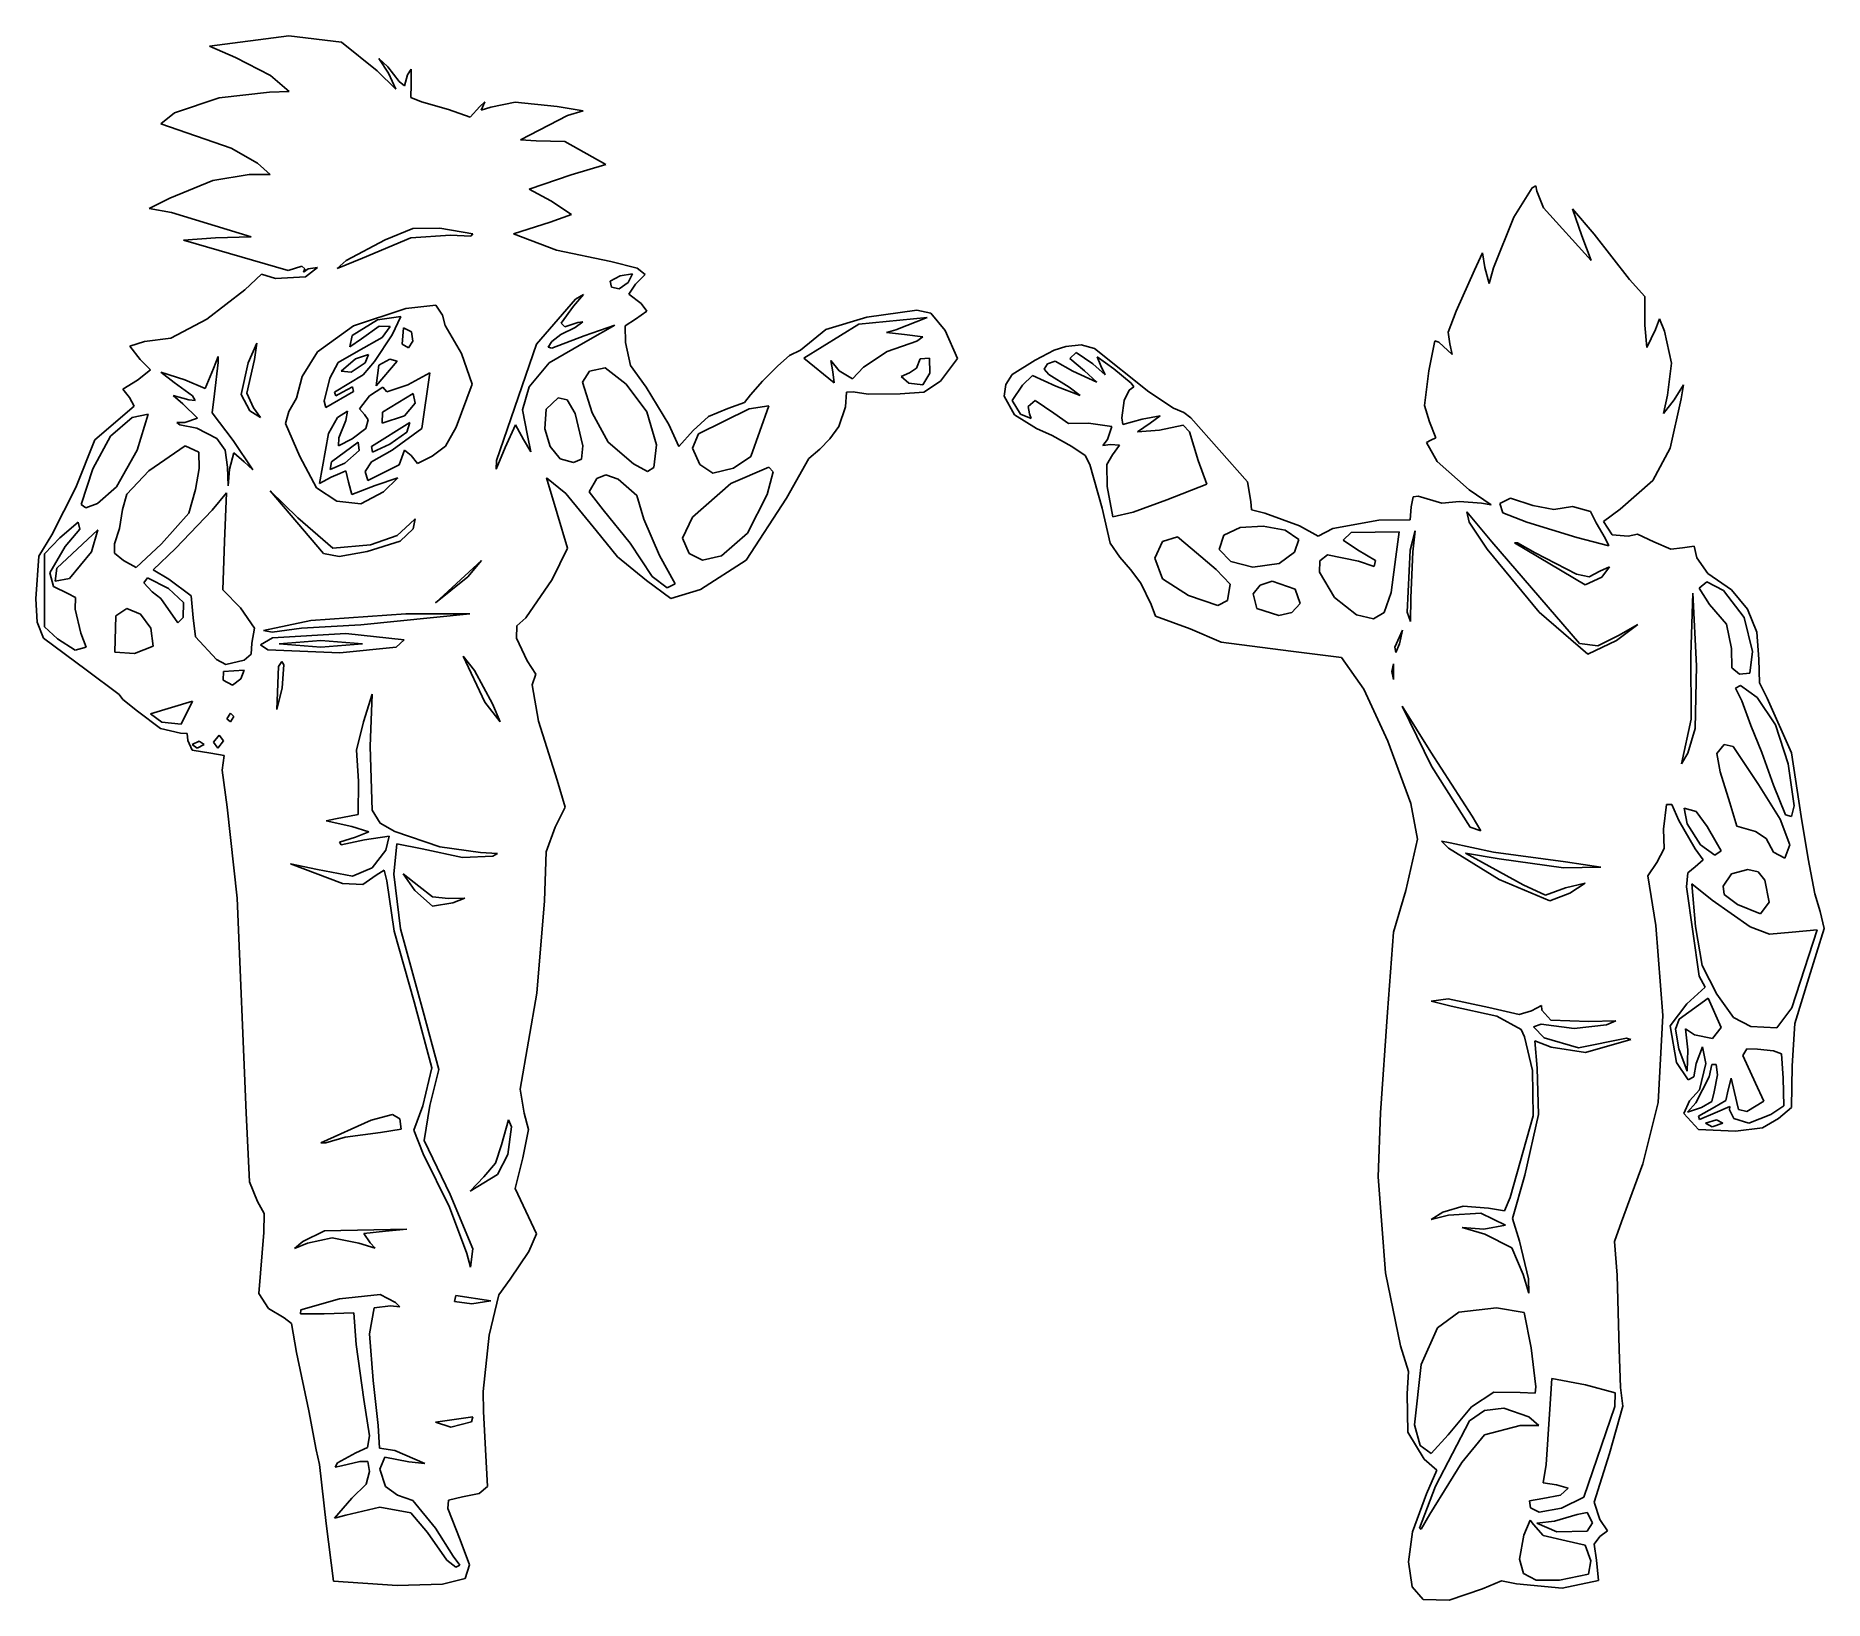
# Model space of a CAD drawing. Extents: x 9.4 to 47.8, y -22.7 to 11.
import ezdxf

# ---------------------------------------------------------------- set-up
doc = ezdxf.new("R2010")
doc.units = 0

msp = doc.modelspace()

# ---------------------------------------------------------------- linework, layer by layer
at = {"layer": 'Layer 1'}
for p, q in [((13.115116, 10.74917), (14.818386, 10.969456)), ((14.818386, 10.969456), (15.948351, 10.829611)), ((15.948351, 10.829611), (16.713726, 10.212244)), ((13.669732, 10.500563), (13.115116, 10.74917)), ((14.423571, 10.116801), (13.669732, 10.500563)), ((16.960365, 10.165223), (16.752325, 10.484094)), ((16.752325, 10.484094), (16.948154, 10.304273)), ((14.827892, 9.769951), (14.423571, 10.116801)), ((16.713726, 10.212244), (17.115606, 9.824)), ((16.948154, 10.304273), (17.187978, 9.985836)), ((17.115606, 9.824), (16.960365, 10.165223)), ((17.302084, 9.896181), (17.370563, 10.130079)), ((17.370563, 10.130079), (17.444512, 10.253336)), ((17.444512, 10.253336), (17.445472, 9.924867)), ((12.358315, 9.316563), (13.319536, 9.634179)), ((13.319536, 9.634179), (14.402386, 9.758716)), ((14.402386, 9.758716), (14.827892, 9.769951)), ((17.187978, 9.985836), (17.302084, 9.896181)), ((17.445472, 9.924867), (17.439901, 9.639211)), ((17.439901, 9.639211), (17.669254, 9.552604)), ((12.068906, 9.078605), (12.358315, 9.316563)), ((17.669254, 9.552604), (18.24927, 9.387845)), ((18.24927, 9.387845), (18.717279, 9.223474)), ((18.717279, 9.223474), (18.921311, 9.4472)), ((18.921311, 9.4472), (19.032004, 9.548932)), ((19.032004, 9.548932), (18.950666, 9.373352)), ((18.950666, 9.373352), (19.158971, 9.43678)), ((19.158971, 9.43678), (19.682667, 9.540715)), ((19.682667, 9.540715), (20.581431, 9.447603)), ((20.805444, 9.257757), (19.799934, 8.73345)), ((20.581431, 9.447603), (21.141465, 9.353874)), ((21.141465, 9.353874), (20.805444, 9.257757)), ((13.576177, 8.555928), (12.068906, 9.078605)), ((14.142606, 8.234946), (13.576177, 8.555928)), ((19.799934, 8.73345), (20.131725, 8.712286)), ((20.131725, 8.712286), (20.750225, 8.700266)), ((20.750225, 8.700266), (21.626829, 8.203403)), ((14.42105, 7.988819), (14.142606, 8.234946)), ((21.626829, 8.203403), (20.882197, 7.983099)), ((12.259035, 7.480389), (13.18322, 7.861682)), ((13.18322, 7.861682), (13.966045, 7.985712)), ((13.966045, 7.985712), (14.42105, 7.988819)), ((20.882197, 7.983099), (19.986224, 7.669315)), ((41.141541, 7.067743), (41.532923, 7.69916)), ((41.532923, 7.69916), (41.614581, 7.743417)), ((41.614581, 7.743417), (41.638949, 7.627797)), ((11.816839, 7.256789), (12.259035, 7.480389)), ((19.986224, 7.669315), (20.447982, 7.422574)), ((20.447982, 7.422574), (20.896009, 7.127254)), ((41.638949, 7.627797), (41.777551, 7.2703)), ((12.29756, 7.172235), (11.816839, 7.256789)), ((14.01043, 6.648406), (12.29756, 7.172235)), ((20.432089, 6.960156), (19.646487, 6.715711)), ((20.896009, 7.127254), (20.432089, 6.960156)), ((40.704517, 5.980253), (41.141541, 7.067743)), ((41.777551, 7.2703), (42.806901, 6.13897)), ((42.606162, 6.670918), (42.401932, 7.248067)), ((42.401932, 7.248067), (42.864892, 6.708474)), ((12.554268, 6.575868), (13.24505, 6.62615)), ((14.805038, 5.92514), (12.554268, 6.575868)), ((13.24505, 6.62615), (14.01043, 6.648406)), ((16.885132, 6.58098), (16.053071, 6.140551)), ((16.4017, 6.19141), (17.442973, 6.630418)), ((17.480342, 6.829011), (16.885132, 6.58098)), ((17.442973, 6.630418), (18.29449, 6.683091)), ((18.064052, 6.833425), (17.480342, 6.829011)), ((18.773429, 6.713712), (18.064052, 6.833425)), ((18.29449, 6.683091), (18.7326, 6.664317)), ((18.7326, 6.664317), (18.773429, 6.713712)), ((19.646487, 6.715711), (20.573214, 6.363449)), ((42.806901, 6.13897), (42.606162, 6.670918)), ((42.864892, 6.708474), (43.628497, 5.729926)), ((15.860532, 5.966705), (16.401692, 6.19141)), ((16.401692, 6.19141), (16.4017, 6.19141)), ((20.573214, 6.363449), (21.734887, 6.115827)), ((40.299361, 5.929033), (40.468037, 6.302389)), ((40.468037, 6.302389), (40.516822, 5.986423)), ((13.876534, 5.507077), (14.228076, 5.84265)), ((14.228076, 5.84265), (14.534571, 5.750822)), ((14.534571, 5.750822), (15.175888, 5.786864)), ((15.0984, 6.016186), (14.805038, 5.92514)), ((15.165675, 5.960501), (15.0984, 6.016186)), ((15.136, 5.891842), (15.165675, 5.960501)), ((15.231261, 5.95957), (15.136, 5.891842)), ((15.175888, 5.786864), (15.435739, 5.989706)), ((15.435739, 5.989706), (15.231261, 5.95957)), ((16.053071, 6.140551), (15.860532, 5.966705)), ((21.937616, 5.810116), (21.720625, 5.69481)), ((21.734887, 6.115827), (22.304466, 5.976964)), ((22.201182, 5.850752), (21.937616, 5.810116)), ((22.1126, 5.6682), (22.201182, 5.850752)), ((22.475955, 5.838101), (22.268687, 5.630834)), ((22.304466, 5.976964), (22.475955, 5.838101)), ((39.90243, 5.05063), (40.299361, 5.929033)), ((40.516822, 5.986423), (40.61492, 5.642581)), ((40.61492, 5.642581), (40.704517, 5.980253)), ((13.054258, 4.876065), (13.876534, 5.507077)), ((20.936078, 5.16024), (21.147986, 5.411223)), ((21.147986, 5.411223), (20.982141, 5.31093)), ((21.720625, 5.69481), (21.751275, 5.56818)), ((21.751275, 5.56818), (21.913749, 5.527414)), ((21.913749, 5.527414), (22.1126, 5.668199)), ((22.1126, 5.668199), (22.1126, 5.6682)), ((22.268687, 5.630834), (22.123064, 5.414174)), ((22.123064, 5.414174), (22.392204, 5.214644)), ((43.628497, 5.729926), (43.953484, 5.364007)), ((17.330596, 5.110503), (16.204816, 4.732709)), ((17.979805, 5.182198), (17.330596, 5.110503)), ((18.117234, 4.965108), (17.979805, 5.182198)), ((20.982141, 5.31093), (20.143345, 4.340247)), ((20.67183, 4.795525), (20.936078, 5.16024)), ((22.509697, 5.049933), (22.264995, 4.880389)), ((22.392204, 5.214644), (22.509697, 5.049933)), ((27.236205, 4.919508), (28.313865, 5.070203)), ((28.313865, 5.070203), (28.616982, 5.006178)), ((28.616982, 5.006178), (28.922305, 4.636826)), ((39.729716, 4.59981), (39.90243, 5.05063)), ((43.953484, 5.364007), (43.958536, 4.750462)), ((12.284494, 4.470627), (13.054258, 4.876065)), ((16.204816, 4.732709), (15.433016, 4.179289)), ((16.17777, 4.527253), (16.723682, 4.867438)), ((16.762563, 4.725879), (16.382675, 4.456613)), ((16.723682, 4.867438), (17.226687, 4.936329)), ((16.99479, 4.723778), (16.762563, 4.725879)), ((16.827693, 4.485842), (16.99479, 4.723778)), ((17.226687, 4.936329), (17.038125, 4.53999)), ((17.256368, 4.345166), (17.282657, 4.695872)), ((17.282657, 4.695872), (17.457627, 4.604775)), ((18.177421, 4.743296), (18.117234, 4.965108)), ((18.528278, 4.141068), (18.177421, 4.743296)), ((20.665829, 4.547669), (20.971609, 4.702792)), ((20.7494, 4.716113), (20.67183, 4.795525)), ((21.029417, 4.804553), (20.7494, 4.716113)), ((20.971609, 4.702792), (21.135377, 4.818885)), ((21.135377, 4.818885), (21.029417, 4.804553)), ((21.825006, 4.747696), (21.162532, 4.517265)), ((21.24079, 4.417208), (21.825006, 4.747696)), ((22.264995, 4.880389), (22.045099, 4.736829)), ((22.045099, 4.736829), (22.05128, 4.380167)), ((25.810755, 4.214534), (26.358268, 4.657316)), ((27.069795, 4.76954), (25.887595, 4.037465)), ((26.358268, 4.657316), (27.236205, 4.919508)), ((28.537025, 4.915914), (27.069795, 4.76954)), ((27.664986, 4.591623), (27.86182, 4.64883)), ((27.86182, 4.64883), (28.537025, 4.915914)), ((28.922305, 4.636826), (29.186078, 4.034539)), ((43.958536, 4.750462), (43.997214, 4.269314)), ((43.997214, 4.269314), (44.185499, 4.659618)), ((44.185499, 4.659618), (44.270538, 4.883632)), ((44.270538, 4.883632), (44.380509, 4.623954)), ((44.380509, 4.623954), (44.531329, 3.931891)), ((11.39924, 4.296862), (11.714704, 4.398373)), ((11.620872, 4.013208), (11.39924, 4.296862)), ((11.714704, 4.398373), (12.284494, 4.470627)), ((14.130037, 4.36127), (13.943915, 3.939978)), ((14.079888, 4.013839), (14.130037, 4.36127)), ((16.131143, 4.281409), (16.17777, 4.527253)), ((16.382675, 4.456613), (16.131143, 4.281409)), ((16.316396, 4.197318), (16.827693, 4.485842)), ((17.038125, 4.53999), (16.658459, 3.965722)), ((17.25637, 4.345166), (17.256368, 4.345166)), ((17.391825, 4.259835), (17.25637, 4.345166)), ((17.485487, 4.407653), (17.391825, 4.259835)), ((17.457627, 4.604775), (17.485487, 4.407653)), ((20.143345, 4.340247), (19.281335, 1.840837)), ((20.391295, 4.279789), (20.469382, 4.398328)), ((20.4691, 4.258094), (20.391295, 4.279789)), ((20.411384, 3.937283), (21.24079, 4.417208)), ((21.162532, 4.517265), (20.4691, 4.258094)), ((20.469382, 4.398328), (20.665829, 4.547669)), ((22.05128, 4.380167), (22.157554, 3.885335)), ((28.048498, 4.547385), (27.664986, 4.591623)), ((27.675142, 4.183067), (28.309847, 4.407521)), ((28.440513, 4.49806), (28.048498, 4.547385)), ((28.309847, 4.407521), (28.440513, 4.49806)), ((31.260813, 4.210716), (31.513608, 4.288479)), ((31.513608, 4.288479), (31.846828, 4.328919)), ((31.846828, 4.328919), (32.13264, 4.24894)), ((32.13264, 4.24894), (33.29554, 3.31555)), ((39.317244, 3.76932), (39.441334, 4.415577)), ((39.441334, 4.415577), (39.53158, 4.386858)), ((39.53158, 4.386858), (39.816988, 4.119797)), ((39.763162, 4.350271), (39.729716, 4.59981)), ((39.816988, 4.119797), (39.763162, 4.350271)), ((11.844886, 3.793049), (11.620872, 4.013208)), ((13.303648, 4.079695), (13.199045, 3.816757)), ((13.218148, 3.277315), (13.302119, 3.950299)), ((13.302119, 3.950299), (13.303648, 4.079695)), ((13.943915, 3.939978), (13.793369, 3.26199)), ((13.91542, 3.289695), (14.079888, 4.013839)), ((15.433016, 4.179289), (15.106525, 3.647437)), ((15.700358, 3.609554), (15.878508, 3.948116)), ((15.878508, 3.948116), (16.316396, 4.197318)), ((16.250451, 4.024974), (15.944339, 3.76206)), ((16.157112, 3.741908), (16.455797, 3.941256)), ((16.530519, 4.118217), (16.250451, 4.024974)), ((16.658459, 3.965722), (16.416104, 3.680254)), ((16.455797, 3.941256), (16.530519, 4.118217)), ((16.455797, 3.941256), (16.455797, 3.941256)), ((17.146506, 3.978828), (16.692766, 3.443673)), ((16.692766, 3.443673), (16.751458, 3.892917)), ((16.751458, 3.892917), (16.991251, 4.020093)), ((16.991251, 4.020093), (17.146506, 3.978828)), ((18.760083, 3.481352), (18.528278, 4.141068)), ((19.98074, 3.421182), (20.411384, 3.937283)), ((22.157554, 3.885335), (22.494047, 3.419904)), ((24.994515, 3.543541), (25.323704, 3.876955)), ((25.323704, 3.876955), (25.577175, 4.099704)), ((25.577175, 4.099704), (25.810755, 4.214534)), ((25.887595, 4.037465), (26.534539, 3.508299)), ((26.508263, 3.744958), (26.465185, 3.987641)), ((26.465185, 3.987641), (26.647532, 3.769723)), ((26.929872, 3.59909), (27.164742, 3.849275)), ((27.164742, 3.849275), (27.675142, 4.183067)), ((28.384283, 4.024773), (28.304104, 3.826326)), ((28.584864, 4.042096), (28.384283, 4.024773)), ((28.589913, 3.717893), (28.584864, 4.042096)), ((29.186078, 4.034539), (28.824301, 3.544836)), ((30.360316, 3.687953), (30.853725, 3.99531)), ((30.853725, 3.99531), (31.260813, 4.210716)), ((31.121783, 3.919248), (31.046792, 3.802701)), ((31.287913, 3.974134), (31.121783, 3.919248)), ((31.663788, 3.7643), (31.287913, 3.974134)), ((31.740476, 4.16258), (31.601121, 4.030894)), ((31.601121, 4.030894), (31.912606, 3.770619)), ((32.097577, 3.916056), (31.740476, 4.16258)), ((32.362708, 3.68453), (32.097577, 3.916056)), ((32.543124, 3.812873), (32.189628, 4.069233)), ((32.189628, 4.069233), (32.267447, 3.875507)), ((32.267447, 3.875507), (32.362708, 3.68453)), ((44.531329, 3.931891), (44.445056, 3.247824)), ((11.248632, 3.372237), (11.564869, 3.570111)), ((11.564869, 3.570111), (11.844886, 3.793049)), ((12.585154, 3.575406), (12.06886, 3.740035)), ((12.06886, 3.740035), (12.357841, 3.516696)), ((12.357841, 3.516696), (12.749865, 3.229561)), ((13.024094, 3.387215), (12.585154, 3.575406)), ((13.199045, 3.816757), (13.024094, 3.387215)), ((15.106525, 3.647437), (14.981045, 3.177749)), ((15.57841, 3.115618), (15.700358, 3.609554)), ((16.416104, 3.680254), (15.802426, 3.31257)), ((15.944339, 3.76206), (16.157112, 3.741908)), ((16.922495, 3.319655), (17.377696, 3.468996)), ((17.377696, 3.468996), (17.847281, 3.726292)), ((17.847281, 3.726292), (17.673425, 2.526362)), ((18.413192, 2.555298), (18.760083, 3.481352)), ((21.280521, 3.76378), (21.130182, 3.525699)), ((21.130182, 3.525699), (21.33608, 2.863359)), ((21.614679, 3.830184), (21.280521, 3.76378)), ((22.067832, 3.484442), (21.614679, 3.830184)), ((22.513736, 2.884193), (22.067832, 3.484442)), ((24.736203, 3.256329), (24.994515, 3.543541)), ((26.508264, 3.744959), (26.508263, 3.744958)), ((26.534539, 3.508299), (26.508264, 3.744959)), ((26.647532, 3.769723), (26.929872, 3.59909)), ((28.158159, 3.726284), (27.979739, 3.649152)), ((27.979739, 3.649152), (28.141835, 3.503704)), ((28.141835, 3.503704), (28.439982, 3.46847)), ((28.304104, 3.826326), (28.158159, 3.726284)), ((28.439982, 3.46847), (28.589913, 3.717894)), ((28.824301, 3.544836), (28.463935, 3.308088)), ((28.589913, 3.717894), (28.589913, 3.717893)), ((30.190467, 3.225233), (30.225843, 3.477099)), ((30.225843, 3.477099), (30.360316, 3.687953)), ((30.582482, 3.460148), (30.363328, 3.127832)), ((30.801633, 3.67011), (30.582482, 3.460148)), ((31.303009, 3.435488), (30.801633, 3.67011)), ((31.046792, 3.802701), (31.150773, 3.687877)), ((31.150773, 3.687877), (31.583972, 3.420587)), ((32.178143, 3.523514), (31.663788, 3.7643)), ((31.912606, 3.770619), (32.178143, 3.523514)), ((32.916888, 3.502149), (32.543124, 3.812873)), ((32.976823, 3.427479), (32.916888, 3.502149)), ((39.221634, 3.024857), (39.317244, 3.76932)), ((44.586864, 3.142383), (44.786821, 3.464881)), ((44.786821, 3.464881), (44.738375, 3.166197)), ((11.397974, 3.193009), (11.248632, 3.372237)), ((11.495039, 3.006827), (11.397974, 3.193009)), ((12.66623, 3.144612), (12.330209, 3.238081)), ((12.330209, 3.238081), (12.54067, 3.057685)), ((12.805381, 3.131825), (12.66623, 3.144612)), ((12.749865, 3.229561), (12.805381, 3.131825)), ((13.171402, 2.865683), (13.218148, 3.277315)), ((13.793369, 3.26199), (13.983055, 2.910318)), ((14.061513, 2.976719), (13.91542, 3.289695)), ((14.981045, 3.177749), (14.821563, 2.891889)), ((15.578413, 3.115708), (15.57841, 3.115618)), ((15.613215, 2.979666), (15.578413, 3.115708)), ((16.207492, 3.327951), (15.613215, 2.979666)), ((15.802426, 3.31257), (15.828996, 3.232546)), ((15.828996, 3.232546), (15.968384, 3.311441)), ((15.968384, 3.311441), (16.183281, 3.422679)), ((16.183281, 3.422679), (16.207492, 3.327951)), ((16.334676, 2.953738), (16.554868, 3.234292)), ((16.554868, 3.234292), (16.835901, 3.418009)), ((16.692766, 3.443673), (16.692766, 3.443673)), ((17.49084, 3.277977), (16.830297, 2.876835)), ((16.835901, 3.418009), (16.922495, 3.319655)), ((17.305263, 2.799484), (17.531674, 3.076585)), ((17.531674, 3.076585), (17.49084, 3.277977)), ((19.841801, 2.931873), (19.98074, 3.421182)), ((20.606908, 3.190062), (20.3455, 2.943727)), ((20.802205, 3.148521), (20.606908, 3.190062)), ((20.97026, 2.85404), (20.802205, 3.148521)), ((22.494047, 3.419904), (22.986257, 2.618566)), ((24.250128, 2.956956), (24.611567, 3.090637)), ((24.611567, 3.090637), (24.736203, 3.256329)), ((26.803485, 3.308041), (26.779138, 2.993368)), ((26.947148, 3.317111), (26.803485, 3.308041)), ((27.264501, 3.27061), (26.947148, 3.317111)), ((27.953676, 3.272867), (27.264501, 3.27061)), ((28.463935, 3.308088), (27.953676, 3.272867)), ((30.411736, 2.82263), (30.190467, 3.225233)), ((30.363328, 3.127832), (30.542059, 2.839665)), ((30.705551, 3.000156), (30.856466, 3.128789)), ((30.856466, 3.128789), (31.257836, 2.859953)), ((31.822841, 3.239215), (31.303009, 3.435488)), ((31.583972, 3.420587), (31.822841, 3.239215)), ((32.715432, 2.755309), (32.769164, 3.128663)), ((32.769164, 3.128663), (32.87618, 3.352809)), ((32.87618, 3.352809), (32.976823, 3.427479)), ((33.29554, 3.31555), (33.829075, 2.964951)), ((44.445056, 3.247824), (44.354381, 2.852414)), ((44.354381, 2.852414), (44.586864, 3.142383)), ((44.738375, 3.166197), (44.501438, 2.11)), ((10.647946, 2.286653), (11.495039, 3.006827)), ((11.453658, 2.767619), (10.988366, 2.361468)), ((11.798825, 2.837446), (11.453658, 2.767619)), ((11.562236, 2.064674), (11.798825, 2.837446)), ((12.54067, 3.057685), (12.857266, 2.750458)), ((12.857266, 2.750458), (12.584157, 2.66074)), ((13.622899, 2.270183), (13.171402, 2.865683)), ((13.983055, 2.910318), (14.206497, 2.765661)), ((14.061515, 2.976719), (14.061513, 2.976719)), ((14.206497, 2.765661), (14.061515, 2.976719)), ((14.821563, 2.891889), (14.744391, 2.640099)), ((15.67014, 2.419545), (15.86343, 2.768702)), ((15.86343, 2.768702), (16.080433, 2.904908)), ((16.045183, 2.699563), (15.895463, 2.327089)), ((16.080433, 2.904908), (16.045183, 2.699563)), ((16.445121, 2.830238), (16.334676, 2.953738)), ((16.519792, 2.712122), (16.445121, 2.830238)), ((16.474467, 2.526962), (16.519792, 2.712122)), ((16.830297, 2.876835), (16.825106, 2.644404)), ((16.825106, 2.644404), (17.305263, 2.799483)), ((17.305263, 2.799483), (17.305263, 2.799484)), ((19.947476, 2.379942), (19.841801, 2.931873)), ((20.3455, 2.943727), (20.317252, 2.522115)), ((21.136348, 2.158188), (20.97026, 2.85404)), ((21.33608, 2.863359), (21.681564, 2.236472)), ((22.719248, 2.176782), (22.513736, 2.884193)), ((23.505279, 2.489814), (23.835675, 2.790514)), ((24.708623, 2.954815), (23.618073, 2.415376)), ((23.835675, 2.790514), (24.250128, 2.956956)), ((25.13237, 3.019348), (24.708623, 2.954815)), ((24.742872, 1.929738), (25.13237, 3.019348)), ((26.779138, 2.993368), (26.634985, 2.570583)), ((30.883133, 2.5315), (30.411736, 2.82263)), ((30.542059, 2.839665), (30.766609, 2.743434)), ((30.732875, 2.843815), (30.705551, 3.000156)), ((30.766609, 2.743434), (30.732875, 2.843815)), ((31.257836, 2.859953), (31.575387, 2.633493)), ((32.743364, 2.615309), (32.715432, 2.755309)), ((33.154245, 2.726502), (32.743364, 2.615309)), ((33.543347, 2.799763), (33.154245, 2.726502)), ((33.324309, 2.643411), (33.543347, 2.799763)), ((33.829075, 2.964951), (34.047639, 2.871612)), ((34.047639, 2.871612), (34.204334, 2.755514)), ((34.204334, 2.755514), (35.417974, 1.382424)), ((39.328928, 2.6709), (39.221634, 3.024857)), ((10.988366, 2.361468), (10.61041, 1.664539)), ((12.584157, 2.66074), (12.409847, 2.661116)), ((12.409847, 2.661116), (12.479552, 2.609985)), ((12.479552, 2.609985), (12.839984, 2.536794)), ((12.839984, 2.536794), (13.269344, 2.313277)), ((13.269344, 2.313277), (13.448973, 2.06114)), ((14.744391, 2.640099), (15.05576, 1.926125)), ((15.47508, 1.344585), (15.67014, 2.419545)), ((15.895463, 2.327089), (15.886511, 2.159963)), ((15.886511, 2.159963), (16.180489, 2.309939)), ((16.180489, 2.309939), (16.474467, 2.526962)), ((17.417614, 2.658684), (16.59765, 2.13952)), ((16.990328, 2.192058), (17.357605, 2.452616)), ((17.673425, 2.526362), (17.038403, 2.065101)), ((17.357605, 2.452616), (17.417614, 2.658684)), ((18.186192, 2.152173), (18.413192, 2.555298)), ((19.466928, 2.120853), (19.687811, 2.606216)), ((19.687811, 2.606216), (19.859878, 2.294282)), ((20.018604, 2.028605), (19.947476, 2.379942)), ((20.317252, 2.522115), (20.430886, 2.143573)), ((22.986257, 2.618566), (23.202194, 2.145489)), ((23.202194, 2.145489), (23.505279, 2.489814)), ((23.618073, 2.415376), (23.495746, 2.104256)), ((26.634985, 2.570583), (26.442374, 2.304202)), ((31.222623, 2.381513), (30.883133, 2.5315)), ((31.644886, 2.14568), (31.222623, 2.381513)), ((31.575387, 2.633493), (32.004316, 2.643221)), ((32.004316, 2.643221), (32.500064, 2.573253)), ((32.500064, 2.573253), (32.407176, 2.293444)), ((33.051493, 2.455753), (33.324309, 2.643411)), ((33.530057, 2.494897), (33.051493, 2.455753)), ((34.038857, 2.600792), (33.530057, 2.494897)), ((34.171562, 2.45527), (34.038857, 2.600792)), ((34.358241, 1.845027), (34.171562, 2.45527)), ((39.466322, 2.326683), (39.328928, 2.6709)), ((39.361191, 2.28048), (39.466322, 2.326683)), ((10.238278, 1.262183), (10.647946, 2.286653)), ((11.117761, 1.273431), (11.562236, 2.064674)), ((12.590503, 2.158199), (11.809082, 1.616259)), ((12.884628, 2.020218), (12.590503, 2.158199)), ((12.890241, 1.672865), (12.884628, 2.020218)), ((13.448973, 2.06114), (13.501073, 1.697237)), ((13.5425, 1.654158), (13.635628, 2.008846)), ((14.0434, 1.643687), (13.622899, 2.270183)), ((13.635628, 2.008846), (13.856596, 1.810768)), ((13.635628, 2.008846), (13.635628, 2.008846)), ((15.05576, 1.926125), (15.416063, 1.256017)), ((16.310983, 2.232859), (15.735714, 1.809825)), ((16.019818, 1.781456), (16.329782, 2.057346)), ((16.329782, 2.057346), (16.310983, 2.232859)), ((16.59765, 2.13952), (16.615817, 2.021374)), ((17.038403, 2.065101), (16.598311, 1.811586)), ((16.615817, 2.021374), (16.990328, 2.192058)), ((16.990328, 2.192058), (16.990328, 2.192058)), ((17.187093, 1.749859), (17.306561, 2.065142)), ((17.306561, 2.065142), (17.44687, 1.949353)), ((17.44687, 1.949353), (17.586794, 1.77785)), ((17.586794, 1.77785), (17.896337, 1.935767)), ((17.896337, 1.935767), (18.186192, 2.152173)), ((19.276968, 1.658141), (19.466935, 2.120855)), ((19.466935, 2.120855), (19.466928, 2.120853)), ((19.859878, 2.294282), (20.018604, 2.028605)), ((20.430886, 2.143573), (20.649827, 1.878846)), ((21.109682, 1.86963), (21.136347, 2.158188)), ((21.136347, 2.158188), (21.136348, 2.158188)), ((21.681564, 2.236472), (22.222082, 1.770089)), ((22.65912, 1.689303), (22.719248, 2.176779)), ((22.719248, 2.176779), (22.719248, 2.176782)), ((23.495746, 2.104256), (23.648323, 1.757565)), ((24.370908, 1.674051), (24.742872, 1.929738)), ((26.228383, 2.083572), (25.990037, 1.884713)), ((26.442374, 2.304202), (26.228383, 2.083572)), ((31.931415, 1.949211), (31.644886, 2.14568)), ((32.03155, 1.755686), (31.931415, 1.949211)), ((32.407176, 2.293444), (32.311402, 2.162158)), ((32.311402, 2.162158), (32.47279, 2.185641)), ((32.519904, 1.964291), (32.394212, 1.757024)), ((32.47279, 2.185641), (32.669696, 2.170425)), ((32.669696, 2.170425), (32.519904, 1.964291)), ((39.262854, 2.229117), (39.361191, 2.28048)), ((39.492165, 1.821265), (39.262854, 2.229117)), ((44.501438, 2.11), (44.130853, 1.414747)), ((10.61041, 1.664539), (10.358415, 0.8943)), ((11.809082, 1.616259), (11.338579, 1.116109)), ((12.815559, 1.216238), (12.890241, 1.672865)), ((13.501073, 1.697237), (13.514532, 1.29947)), ((13.514532, 1.29947), (13.5425, 1.654158)), ((13.856596, 1.810768), (14.0434, 1.643687)), ((15.735714, 1.809825), (15.705653, 1.646942)), ((15.705653, 1.646942), (16.019818, 1.781456)), ((15.914432, 1.560826), (15.72957, 1.486156)), ((16.043812, 1.620161), (15.914432, 1.560826)), ((16.019818, 1.781456), (16.019818, 1.781456)), ((16.10111, 1.374147), (16.043812, 1.620161)), ((16.598311, 1.811586), (16.457231, 1.603589)), ((16.457231, 1.603589), (16.513039, 1.411478)), ((16.513039, 1.411478), (17.187093, 1.749859)), ((19.281335, 1.840837), (19.276968, 1.658141)), ((20.649827, 1.878846), (20.9375, 1.798677)), ((20.9375, 1.798677), (21.109682, 1.86963)), ((22.222082, 1.770089), (22.52438, 1.607071)), ((22.52438, 1.607071), (22.65912, 1.689303)), ((23.648323, 1.757565), (23.927002, 1.571492)), ((23.927002, 1.571492), (24.370909, 1.67405)), ((25.134761, 1.696033), (24.31564, 1.345845)), ((24.370909, 1.67405), (24.370908, 1.674051)), ((25.094124, 1.109618), (25.22714, 1.595434)), ((25.22714, 1.595434), (25.134761, 1.696033)), ((25.990037, 1.884713), (25.51344, 1.035162)), ((32.293469, 0.814064), (32.03155, 1.755686)), ((32.394212, 1.757024), (32.401949, 1.283168)), ((34.54492, 1.33287), (34.358241, 1.845027)), ((40.180939, 1.211891), (39.492165, 1.821265)), ((9.726362, 0.244043), (10.238278, 1.262183)), ((10.70982, 0.919024), (11.117761, 1.273431)), ((12.671202, 0.706466), (12.815559, 1.216238)), ((15.012602, 0.60877), (14.421099, 1.187472)), ((14.421099, 1.187472), (15.566019, -0.154138)), ((15.416063, 1.256017), (15.848672, 0.966011)), ((15.557522, 1.392816), (15.47508, 1.344585)), ((15.72957, 1.486156), (15.557522, 1.392816)), ((16.173652, 1.112798), (16.10111, 1.374147)), ((16.672336, 1.301257), (16.173652, 1.112798)), ((16.363325, 0.912842), (16.852292, 1.167944)), ((17.162356, 1.468426), (16.672336, 1.301257)), ((16.85229, 1.167958), (17.162356, 1.468426)), ((16.852292, 1.167944), (16.85229, 1.167958)), ((20.773513, 1.135823), (20.358711, 1.471845)), ((20.358711, 1.471845), (20.582955, 0.702161)), ((21.435614, 1.45275), (21.269367, 1.165243)), ((21.269367, 1.165243), (21.575343, 0.784361)), ((21.632079, 1.533534), (21.435614, 1.45275)), ((21.892457, 1.441772), (21.632079, 1.533534)), ((22.295568, 1.087729), (21.892457, 1.441772)), ((24.31564, 1.345845), (23.490971, 0.623673)), ((32.401949, 1.283168), (32.52611, 0.630678)), ((33.688447, 0.998736), (34.54492, 1.33287)), ((35.417974, 1.382424), (35.489348, 0.962695)), ((40.655625, 0.888335), (40.180939, 1.211891)), ((44.130853, 1.414747), (43.425242, 0.797652)), ((10.358415, 0.8943), (10.456765, 0.821742)), ((10.456765, 0.821742), (10.709819, 0.91903)), ((10.709819, 0.91903), (10.70982, 0.919024)), ((11.247463, 0.789967), (11.183121, 0.379848)), ((11.338579, 1.116109), (11.247463, 0.789967)), ((13.172173, 0.774331), (12.383941, -0.051736)), ((13.480847, 1.145241), (13.172173, 0.774331)), ((13.439266, 0.102291), (13.480847, 1.145241)), ((15.848672, 0.966011), (16.363325, 0.912842)), ((21.425874, 0.333867), (20.773513, 1.135823)), ((21.575343, 0.784361), (22.154045, 0.062242)), ((22.447897, 0.583659), (22.295568, 1.087729)), ((25.51344, 1.035162), (24.646808, -0.301205)), ((24.677709, 0.276857), (25.094124, 1.109618)), ((32.465532, 0.066479), (32.293469, 0.814064)), ((32.963379, 0.732457), (33.688447, 0.998736)), ((35.489348, 0.962695), (35.503913, 0.781107)), ((35.503913, 0.781107), (35.794105, 0.711289)), ((38.913167, 0.565188), (38.936704, 0.845084)), ((38.936704, 0.845084), (38.980043, 1.060826)), ((38.980043, 1.060826), (39.086047, 1.07343)), ((39.086047, 1.07343), (39.594294, 0.923189)), ((39.594294, 0.923189), (39.973263, 0.958549)), ((39.973263, 0.958549), (40.448897, 0.923494)), ((40.448897, 0.923494), (40.655625, 0.888335)), ((41.072491, 1.031079), (40.84238, 0.920978)), ((40.84238, 0.920978), (40.904514, 0.716542)), ((41.550636, 0.877065), (41.072491, 1.031079)), ((42.003568, 0.791168), (41.550636, 0.877065)), ((42.402932, 0.853382), (42.003568, 0.791168)), ((42.787169, 0.746726), (42.402932, 0.853382)), ((43.425242, 0.797652), (43.065574, 0.529096)), ((10.292313, 0.515431), (9.900289, 0.176231)), ((10.32474, 0.367386), (10.292313, 0.515431)), ((12.08343, 0.048738), (12.671202, 0.706466)), ((15.760938, -0.043774), (15.012602, 0.60877)), ((17.419854, 0.482448), (17.144919, 0.230906)), ((17.529766, 0.590104), (17.419854, 0.482448)), ((17.487963, 0.376606), (17.529766, 0.590104)), ((20.582955, 0.702161), (20.805895, -0.04455)), ((22.782599, -0.200388), (22.447897, 0.583659)), ((23.490971, 0.623673), (23.280523, 0.169226)), ((32.52611, 0.630678), (32.963376, 0.732451)), ((32.963376, 0.732451), (32.963379, 0.732457)), ((35.260011, 0.400466), (34.9089, 0.240423)), ((35.751951, 0.431542), (35.260011, 0.400466)), ((36.22566, 0.343098), (35.751951, 0.431542)), ((35.794105, 0.711289), (36.537845, 0.439207)), ((36.537845, 0.439207), (36.936018, 0.214493)), ((37.25255, 0.382218), (38.241126, 0.557568)), ((38.241126, 0.557568), (38.913167, 0.565188)), ((40.665904, 0.095822), (40.129905, 0.739438)), ((40.129905, 0.739438), (40.180152, 0.517459)), ((40.180152, 0.517459), (40.565741, -0.067051)), ((40.904514, 0.716542), (41.419809, 0.516193)), ((41.419809, 0.516193), (42.497409, 0.185573)), ((42.908098, 0.502596), (42.787169, 0.746726)), ((43.105679, 0.175715), (42.908098, 0.502596)), ((43.065574, 0.529096), (43.251433, 0.242349)), ((9.444092, -0.213924), (9.726362, 0.244043)), ((9.900289, 0.176231), (9.567389, -0.162969)), ((10.714613, 0.354779), (9.830814, -0.469456)), ((10.015417, -0.007267), (10.32474, 0.367386)), ((10.58122, -0.119272), (10.714613, 0.354779)), ((11.183121, 0.379848), (11.069641, 0.048533)), ((11.069641, 0.048533), (11.072819, -0.146902)), ((11.53474, -0.455016), (12.083429, 0.048736)), ((12.083429, 0.048736), (12.08343, 0.048738)), ((13.397684, -0.940659), (13.439266, 0.102291)), ((16.572182, 0.027012), (15.760938, -0.043774)), ((16.50102, -0.116306), (17.209899, 0.10803)), ((17.144919, 0.230906), (16.572182, 0.027012)), ((17.209899, 0.10803), (17.487963, 0.376606)), ((21.884468, -0.226166), (21.425874, 0.333867)), ((22.154045, 0.062242), (22.623921, -0.649705)), ((23.280523, 0.169226), (23.418891, -0.156609)), ((24.11653, -0.203662), (24.677709, 0.276857)), ((32.678696, -0.236776), (32.465532, 0.066479)), ((33.590809, 0.100376), (33.426477, -0.254989)), ((33.916255, 0.199644), (33.590809, 0.100376)), ((34.232867, -0.065192), (33.916255, 0.199644)), ((34.9089, 0.240423), (34.807545, -0.073839)), ((36.52208, 0.144586), (36.22566, 0.343098)), ((36.429572, -0.128989), (36.52208, 0.144586)), ((36.936018, 0.214493), (37.25255, 0.382218)), ((37.648647, 0.29326), (37.473263, 0.128053)), ((37.473263, 0.128053), (37.784901, -0.078418)), ((38.676687, 0.310081), (37.648647, 0.29326)), ((38.607977, -0.231286), (38.676687, 0.310081)), ((39.023521, 0.328748), (38.915517, -0.081941)), ((38.968355, -0.119277), (39.023521, 0.328748)), ((42.556164, -2.089548), (40.665904, 0.095822)), ((41.223442, 0.074727), (41.153716, 0.074482)), ((41.153716, 0.074482), (42.676216, -0.828778)), ((41.601348, -0.139789), (41.223442, 0.074727)), ((42.497409, 0.185573), (43.180003, 0.006543)), ((43.105682, 0.175724), (43.105679, 0.175715)), ((43.180003, 0.006543), (43.105682, 0.175724)), ((43.251433, 0.242349), (43.60068, 0.212185)), ((43.60068, 0.212185), (43.797551, 0.255094)), ((43.797551, 0.255094), (44.150056, 0.095938)), ((44.150056, 0.095938), (44.51466, -0.065951)), ((44.767208, -0.033083), (45.019591, 0.004086)), ((45.019591, 0.004086), (45.073552, -0.247267)), ((9.380736, -1.130907), (9.444092, -0.213924)), ((9.567389, -0.162969), (9.5674, -0.949571)), ((9.679396, -0.573706), (10.015417, -0.007267)), ((10.10543, -0.69542), (10.58122, -0.119272)), ((10.58122, -0.119272), (10.58122, -0.119272)), ((11.072819, -0.146902), (11.264657, -0.305876)), ((11.264657, -0.305876), (11.53474, -0.455016)), ((12.383941, -0.051736), (11.904383, -0.506887)), ((15.566019, -0.154138), (15.90289, -0.223273)), ((15.90289, -0.223273), (16.501019, -0.116303)), ((16.501019, -0.116303), (16.50102, -0.116306)), ((18.961487, -0.305951), (17.9679, -1.219845)), ((18.66592, -0.660639), (18.961487, -0.305951)), ((20.805895, -0.04455), (20.473728, -0.716591)), ((22.504734, -0.735261), (21.884468, -0.226166)), ((23.11862, -0.809982), (22.782599, -0.200388)), ((23.418891, -0.156609), (23.707107, -0.298679)), ((24.646808, -0.301205), (23.66196, -0.933338)), ((23.707107, -0.298679), (24.116531, -0.203661)), ((24.116531, -0.203661), (24.11653, -0.203662)), ((32.902142, -0.502821), (32.678696, -0.236776)), ((33.426477, -0.254989), (33.593349, -0.69991)), ((34.743172, -0.497692), (34.232867, -0.065192)), ((34.807545, -0.073839), (35.059751, -0.32678)), ((35.059751, -0.32678), (35.533544, -0.450016)), ((35.533544, -0.450016), (36.09695, -0.375165)), ((36.096949, -0.375165), (36.429572, -0.128989)), ((36.09695, -0.375165), (36.096949, -0.375165)), ((36.974096, -0.313131), (36.963355, -0.560476)), ((37.138211, -0.184509), (36.974096, -0.313131)), ((37.80309, -0.318942), (37.138211, -0.184509)), ((37.784901, -0.078418), (38.165737, -0.304746)), ((38.143434, -0.434888), (37.80309, -0.318942)), ((38.165737, -0.304746), (38.143434, -0.434888)), ((38.504057, -0.996666), (38.607977, -0.231286)), ((38.915517, -0.081941), (38.847854, -1.416691)), ((38.928491, -1.108671), (38.968355, -0.119277)), ((40.565741, -0.067051), (41.684094, -1.417948)), ((42.486453, -0.601679), (41.601348, -0.139789)), ((44.51466, -0.065951), (44.767208, -0.033083)), ((45.073552, -0.247267), (45.309902, -0.589509)), ((9.762711, -0.866471), (9.679396, -0.573706)), ((9.830814, -0.469456), (9.798437, -0.750666)), ((9.798437, -0.750666), (10.10543, -0.69542)), ((11.782322, -0.679308), (11.702031, -0.790378)), ((12.230349, -0.911105), (11.782322, -0.679308)), ((11.904383, -0.506887), (12.242713, -0.705162)), ((12.242713, -0.705162), (12.721404, -1.064138)), ((17.9679, -1.219845), (18.66592, -0.660639)), ((18.66592, -0.660639), (18.66592, -0.660639)), ((20.473728, -0.716591), (19.908116, -1.537976)), ((23.028537, -1.127284), (22.504734, -0.735261)), ((22.623921, -0.649705), (22.951086, -0.891942)), ((33.126156, -0.791373), (32.902142, -0.502821)), ((33.593349, -0.69991), (34.150245, -1.060325)), ((35.04675, -0.816103), (34.743172, -0.497692)), ((35.950985, -0.754907), (35.689967, -0.841125)), ((36.444806, -0.920068), (35.950985, -0.754907)), ((36.963355, -0.560476), (37.287469, -1.100751)), ((42.762756, -0.655412), (42.486453, -0.601679)), ((42.676216, -0.828778), (43.033961, -0.666419)), ((42.990485, -0.536198), (42.762756, -0.655412)), ((43.200882, -0.443442), (42.990485, -0.536198)), ((43.033959, -0.666421), (43.200882, -0.443442)), ((43.033961, -0.666419), (43.033959, -0.666421)), ((45.287861, -0.763291), (45.126267, -0.904601)), ((45.643851, -0.953544), (45.287861, -0.763291)), ((45.309902, -0.589509), (45.818475, -0.937202)), ((9.408469, -1.629432), (9.380736, -1.130907)), ((9.5674, -0.949571), (9.5674, -1.73618)), ((10.071442, -1.017319), (9.762711, -0.866471)), ((10.23786, -1.104339), (10.071442, -1.017319)), ((10.230309, -1.35423), (10.23786, -1.104339)), ((11.702031, -0.790378), (11.882198, -0.977992)), ((11.882198, -0.977992), (12.069155, -1.121285)), ((12.069155, -1.121285), (12.433146, -1.650034)), ((12.558044, -1.206662), (12.230349, -0.911105)), ((12.721404, -1.064138), (12.762446, -1.537979)), ((13.778968, -1.328105), (13.397684, -0.940659)), ((22.951086, -0.891942), (23.118619, -0.809973)), ((23.66196, -0.933338), (23.028537, -1.127284)), ((23.118619, -0.809973), (23.11862, -0.809982)), ((33.35017, -1.25337), (33.126156, -0.791373)), ((34.150245, -1.060325), (34.778579, -1.275036)), ((34.989199, -1.169315), (35.04675, -0.816103)), ((35.689967, -0.841125), (35.543829, -1.025351)), ((35.543829, -1.025351), (35.621045, -1.341643)), ((36.55296, -1.234008), (36.444806, -0.920068)), ((37.287469, -1.100751), (37.759066, -1.477827)), ((38.353159, -1.426024), (38.504057, -0.996666)), ((38.921929, -1.61984), (38.928491, -1.108671)), ((38.928491, -1.108671), (38.928491, -1.108671)), ((44.986775, -1.007847), (44.946214, -2.344217)), ((45.068981, -2.569167), (44.986775, -1.007847)), ((45.126267, -0.904601), (45.345971, -1.252843)), ((46.094262, -1.530032), (45.643851, -0.953544)), ((45.818475, -0.937202), (46.166032, -1.351701)), ((10.347434, -1.868424), (10.230309, -1.35423)), ((11.100802, -1.495784), (11.076638, -2.275651)), ((11.338613, -1.340057), (11.100802, -1.495784)), ((11.628756, -1.458827), (11.338613, -1.340057)), ((11.856423, -1.759169), (11.628756, -1.458827)), ((12.433146, -1.650034), (12.54625, -1.531921)), ((12.54625, -1.53192), (12.558044, -1.206662)), ((12.54625, -1.531921), (12.54625, -1.53192)), ((14.083344, -1.763085), (13.778968, -1.328105)), ((17.3332, -1.452282), (15.292809, -1.596398)), ((16.36247, -1.690291), (18.70915, -1.452338)), ((18.70915, -1.452338), (17.3332, -1.452282)), ((33.443506, -1.506887), (33.35017, -1.25337)), ((34.18393, -1.774699), (33.443506, -1.506887)), ((34.778579, -1.275036), (34.98932, -1.169316)), ((34.98932, -1.169316), (34.989199, -1.169315)), ((35.621045, -1.341643), (36.089491, -1.490653)), ((36.089491, -1.490653), (36.369509, -1.428)), ((36.369509, -1.428), (36.55296, -1.234008)), ((36.369509, -1.428), (36.369509, -1.428)), ((37.759066, -1.477827), (38.126965, -1.562232)), ((38.126965, -1.562232), (38.353163, -1.426036)), ((38.353163, -1.426036), (38.353159, -1.426024)), ((38.847854, -1.416691), (38.921929, -1.61984)), ((41.684094, -1.417948), (42.731921, -2.322081)), ((45.345971, -1.252843), (45.714155, -1.676848)), ((46.267161, -2.263594), (46.094262, -1.530032)), ((46.166032, -1.351701), (46.359812, -1.845144)), ((9.545006, -1.974821), (9.408469, -1.629432)), ((9.5674, -1.73618), (9.846321, -1.991791)), ((10.46376, -2.172222), (10.347434, -1.868424)), ((11.906804, -2.14816), (11.856423, -1.759169)), ((12.762446, -1.537979), (12.815276, -1.948728)), ((14.027064, -2.08216), (14.083344, -1.763085)), ((15.292809, -1.596398), (14.27511, -1.808737)), ((14.27511, -1.808737), (14.458358, -1.848372)), ((14.458358, -1.848372), (15.093063, -1.762684)), ((16.040839, -1.87827), (14.469804, -1.971593)), ((15.09306, -1.762684), (16.36247, -1.690291)), ((15.093063, -1.762684), (15.09306, -1.762684)), ((17.295884, -2.015191), (16.040839, -1.87827)), ((19.718624, -1.709934), (19.711367, -1.975666)), ((19.908116, -1.537976), (19.718624, -1.709934)), ((34.854789, -2.061273), (34.18393, -1.774699)), ((38.749851, -1.801543), (38.583995, -2.172738)), ((38.68492, -2.098065), (38.749851, -1.801543)), ((38.749851, -1.801543), (38.749851, -1.801543)), ((43.393463, -1.91895), (42.943782, -2.138486)), ((43.344551, -2.025023), (43.804155, -1.684596)), ((43.804155, -1.684596), (43.393463, -1.91895)), ((45.714155, -1.676848), (45.818597, -2.197838)), ((46.359812, -1.845144), (46.407052, -2.429669)), ((10.464526, -2.656767), (9.545006, -1.974821)), ((9.846321, -1.991791), (10.224668, -2.231457)), ((10.224668, -2.231457), (10.46377, -2.172221)), ((10.46377, -2.172221), (10.46376, -2.172222)), ((11.076638, -2.275651), (11.505298, -2.306763)), ((11.505298, -2.306763), (11.906803, -2.14816)), ((11.906803, -2.14816), (11.906804, -2.14816)), ((12.815276, -1.948728), (13.263645, -2.437937)), ((14.00854, -2.32038), (14.027064, -2.08216)), ((14.469804, -1.971593), (14.208172, -2.119809)), ((14.208172, -2.119809), (14.367559, -2.224347)), ((14.367559, -2.224347), (15.914474, -2.294582)), ((14.6077, -2.09806), (15.503755, -2.02339)), ((15.503755, -2.172733), (14.6077, -2.09806)), ((14.6077, -2.09806), (14.6077, -2.09806)), ((15.503755, -2.02339), (16.39981, -2.09806)), ((16.39981, -2.09806), (15.503755, -2.172733)), ((15.914474, -2.294582), (17.127884, -2.172515)), ((17.127874, -2.172516), (17.295884, -2.015191)), ((17.127884, -2.172515), (17.127874, -2.172516)), ((19.711367, -1.975666), (19.940729, -2.465115)), ((36.35085, -2.256269), (34.854789, -2.061273)), ((37.43752, -2.38941), (36.35085, -2.256269)), ((38.583995, -2.172738), (38.604231, -2.282842)), ((38.604231, -2.282842), (38.68492, -2.098065)), ((42.943782, -2.138486), (42.556164, -2.089548)), ((42.731921, -2.322081), (43.344557, -2.025025)), ((43.344557, -2.025025), (43.344551, -2.025023)), ((45.818597, -2.197838), (45.827976, -2.612606)), ((46.211082, -2.728771), (46.267161, -2.263592)), ((46.267161, -2.263592), (46.267161, -2.263594)), ((11.17285, -3.186103), (10.464526, -2.656767)), ((13.263645, -2.437937), (13.465724, -2.543547)), ((13.861014, -2.663006), (13.417788, -2.690889)), ((13.465724, -2.543547), (13.861015, -2.448802)), ((13.783716, -2.849685), (13.861014, -2.663006)), ((13.861014, -2.448797), (14.00854, -2.32038)), ((13.861015, -2.448802), (13.861014, -2.448797)), ((14.600094, -2.588385), (14.563501, -3.510596)), ((14.668719, -2.480842), (14.600094, -2.588385)), ((14.708251, -2.546329), (14.668719, -2.480842)), ((14.674571, -3.041475), (14.708251, -2.546329)), ((18.809929, -2.673455), (18.563807, -2.360341)), ((18.563807, -2.360341), (19.03338, -3.352334)), ((19.194131, -3.389517), (18.809929, -2.673455)), ((19.940729, -2.465115), (20.123041, -2.751884)), ((37.919242, -3.0707), (37.43752, -2.38941)), ((38.555191, -2.527426), (38.522831, -2.695436)), ((38.555191, -2.527427), (38.555191, -2.527426)), ((38.555191, -2.863446), (38.555191, -2.527427)), ((44.946214, -2.344217), (44.94907, -3.718131)), ((45.039268, -3.917207), (45.06898, -2.569173)), ((45.06898, -2.569173), (45.068981, -2.569167)), ((45.827976, -2.612606), (45.988286, -2.748574)), ((46.407052, -2.429669), (46.422687, -2.935656)), ((13.417788, -2.690889), (13.408263, -2.876422)), ((13.408263, -2.876422), (13.61033, -2.988257)), ((13.61033, -2.988257), (13.783715, -2.849696)), ((13.783715, -2.849696), (13.783716, -2.849685)), ((14.563501, -3.510596), (14.674571, -3.041475)), ((14.674571, -3.041475), (14.674571, -3.041475)), ((20.123041, -2.751884), (20.045835, -2.977085)), ((20.045835, -2.977085), (20.186525, -3.757401)), ((38.431224, -4.18891), (37.919242, -3.0707)), ((38.522831, -2.695436), (38.555191, -2.863446)), ((46.014335, -2.994119), (45.903368, -3.051542)), ((45.903368, -3.051542), (46.038013, -3.321327)), ((45.988286, -2.748574), (46.211082, -2.728771)), ((46.369351, -3.252464), (46.014335, -2.994119)), ((46.422687, -2.935656), (46.585306, -3.266466)), ((11.24884, -3.292769), (11.17285, -3.186103)), ((11.568614, -3.5438), (11.24884, -3.292769)), ((12.746932, -3.333837), (11.844895, -3.605498)), ((12.503171, -3.825592), (12.746932, -3.333837)), ((16.605841, -3.180778), (16.420981, -3.778149)), ((16.567152, -4.305678), (16.605841, -3.180778)), ((19.03338, -3.352334), (19.360174, -3.775151)), ((19.360174, -3.775151), (19.194131, -3.389516)), ((19.194131, -3.389516), (19.194131, -3.389517)), ((39.361218, -4.42685), (38.740928, -3.440456)), ((38.740928, -3.440456), (39.369, -4.724231)), ((46.038013, -3.321327), (46.232577, -3.852839)), ((46.764684, -3.837237), (46.369351, -3.252464)), ((46.585306, -3.266466), (47.109672, -4.440793)), ((12.061451, -3.918331), (11.568614, -3.5438)), ((11.844895, -3.605498), (12.087577, -3.778847)), ((12.087577, -3.778847), (12.503171, -3.825591)), ((12.503171, -3.825591), (12.503171, -3.825592)), ((13.56233, -3.591489), (13.487659, -3.707903)), ((13.487659, -3.707903), (13.56233, -3.778168)), ((13.637001, -3.661754), (13.56233, -3.591489)), ((13.56233, -3.778168), (13.637001, -3.661754)), ((13.637001, -3.661754), (13.637001, -3.661754)), ((16.420981, -3.778149), (16.275615, -4.38664)), ((20.186525, -3.757401), (20.585558, -5.027711)), ((44.94907, -3.718131), (44.74184, -4.674227)), ((47.035979, -4.678051), (46.764684, -3.837237)), ((12.490419, -4.019135), (12.061451, -3.918331)), ((12.633917, -4.024879), (12.490419, -4.019135)), ((12.648846, -4.17762), (12.633917, -4.024879)), ((12.740945, -4.386543), (12.648846, -4.17762)), ((12.8947, -4.18886), (12.740951, -4.26353)), ((13.0023, -4.26353), (12.8947, -4.18886)), ((13.321206, -4.059684), (13.202171, -4.213715)), ((13.202171, -4.213715), (13.29551, -4.3382)), ((13.29551, -4.3382), (13.412992, -4.182636)), ((13.412992, -4.182637), (13.321206, -4.059684)), ((13.412992, -4.182636), (13.412992, -4.182637)), ((38.926097, -5.52793), (38.431224, -4.18891)), ((44.881266, -4.450213), (45.039268, -3.917207)), ((46.232577, -3.852839), (46.467705, -4.437264)), ((13.142412, -4.450357), (12.740945, -4.386543)), ((12.740951, -4.26353), (12.848551, -4.3382)), ((12.848551, -4.3382), (13.0023, -4.26353)), ((13.0023, -4.26353), (13.0023, -4.26353)), ((13.431872, -4.497818), (13.142412, -4.450357)), ((13.388479, -4.814403), (13.431872, -4.497818)), ((16.275615, -4.38664), (16.316432, -5.047559)), ((16.612688, -5.674168), (16.567152, -4.305678)), ((40.244951, -5.80405), (39.361218, -4.42685)), ((44.74184, -4.674227), (44.881266, -4.450213)), ((45.662726, -4.262421), (45.507229, -4.451933)), ((45.507229, -4.451933), (45.574387, -4.847272)), ((45.857713, -4.306665), (45.662726, -4.262421)), ((46.400575, -5.122253), (45.857713, -4.306665)), ((46.467705, -4.437264), (46.718933, -5.138289)), ((47.109672, -4.440793), (47.314649, -5.809866)), ((13.495436, -5.611965), (13.388479, -4.814403)), ((39.369, -4.724231), (40.203588, -6.036976)), ((45.574387, -4.847272), (45.781329, -5.518977)), ((47.164361, -5.576847), (47.035979, -4.678051)), ((16.316432, -5.047559), (16.310824, -5.767574)), ((20.585558, -5.027711), (20.756342, -5.60527)), ((46.861683, -5.865123), (46.400575, -5.122253)), ((46.718933, -5.138289), (46.978716, -5.776653)), ((13.711444, -7.566459), (13.495436, -5.611965)), ((16.780435, -5.953581), (16.612688, -5.674168)), ((20.756342, -5.60527), (20.538208, -6.035774)), ((39.068548, -6.29921), (38.926097, -5.52793)), ((44.420714, -5.548033), (44.360897, -6.079375)), ((44.539336, -5.553743), (44.420714, -5.548033)), ((44.688819, -5.891647), (44.539336, -5.553743)), ((45.058974, -5.702857), (44.804895, -5.62739)), ((44.804895, -5.62739), (44.863707, -5.968583)), ((45.29943, -6.023895), (45.058974, -5.702857)), ((45.781329, -5.518977), (45.930182, -6.01551)), ((47.108657, -5.808947), (47.16435, -5.576845)), ((47.16435, -5.576845), (47.164361, -5.576847)), ((15.819636, -5.85812), (15.620139, -5.900286)), ((15.620139, -5.900286), (16.175123, -6.025241)), ((16.310824, -5.767574), (15.819636, -5.85812)), ((16.175123, -6.025241), (16.534888, -6.136078)), ((16.534888, -6.136078), (16.248838, -6.251225)), ((17.093755, -6.132848), (16.780435, -5.953581)), ((18.063689, -6.45989), (17.093755, -6.132848)), ((20.538208, -6.035774), (20.348562, -6.565402)), ((40.203588, -6.036976), (40.430925, -6.1179)), ((40.244948, -5.804053), (40.244951, -5.80405)), ((40.430925, -6.1179), (40.244948, -5.804053)), ((44.360897, -6.079375), (44.371089, -6.49381)), ((45.035077, -6.502677), (44.688819, -5.891647)), ((44.863707, -5.968583), (45.152155, -6.421337)), ((45.488084, -6.357496), (45.29943, -6.023895)), ((45.930182, -6.01551), (46.338074, -6.130312)), ((46.338074, -6.130312), (46.566997, -6.279655)), ((47.074651, -6.419387), (46.861683, -5.865123)), ((46.978716, -5.776653), (47.108657, -5.808947)), ((47.314649, -5.809866), (47.46399, -6.715722)), ((16.248838, -6.251225), (15.90841, -6.364117)), ((15.90841, -6.364117), (15.945343, -6.42109)), ((15.945343, -6.42109), (16.443183, -6.307219)), ((16.443183, -6.307219), (16.972611, -6.230152)), ((16.904951, -6.532638), (16.608434, -6.915856)), ((16.972611, -6.230152), (16.904951, -6.532638)), ((17.078099, -7.050421), (17.139576, -6.39595)), ((17.139576, -6.39595), (17.680942, -6.504193)), ((17.680942, -6.504193), (18.551535, -6.689196)), ((18.938415, -6.584736), (18.063689, -6.45989)), ((38.822852, -7.39977), (39.068548, -6.29921)), ((39.771904, -6.376613), (39.585225, -6.336743)), ((39.585225, -6.336743), (39.734568, -6.489964)), ((39.734568, -6.489964), (40.823964, -7.163039)), ((40.705294, -6.576356), (39.771904, -6.376613)), ((44.371089, -6.49381), (44.216261, -6.800325)), ((45.211491, -6.739458), (45.035077, -6.502677)), ((45.152155, -6.421337), (45.461123, -6.642422)), ((45.596271, -6.550149), (45.488084, -6.357496)), ((46.566997, -6.279655), (46.718049, -6.575887)), ((46.963685, -6.70791), (47.074649, -6.419386)), ((47.074649, -6.419386), (47.074651, -6.419387)), ((15.436734, -6.948775), (14.85685, -6.827005)), ((14.85685, -6.827005), (15.97352, -7.249517)), ((16.608434, -6.915856), (16.189407, -7.090623)), ((18.551535, -6.689196), (19.200002, -6.663166)), ((19.300297, -6.602591), (18.938415, -6.584736)), ((19.200002, -6.663166), (19.300297, -6.602591)), ((20.348562, -6.565402), (20.310848, -7.623684)), ((41.340006, -7.280283), (40.100666, -6.598045)), ((40.100666, -6.598045), (40.829087, -6.716014)), ((42.252294, -6.780352), (40.705294, -6.576356)), ((40.829087, -6.716014), (42.207135, -6.911598)), ((42.207135, -6.911598), (43.008217, -6.896255)), ((43.008217, -6.896255), (42.252294, -6.780352)), ((44.216261, -6.800325), (44.021804, -7.080924)), ((44.883029, -7.021836), (45.036206, -6.890667)), ((45.036206, -6.890667), (45.211491, -6.739458)), ((45.461123, -6.642422), (45.596271, -6.550149)), ((45.596271, -6.550149), (45.596271, -6.550149)), ((46.718049, -6.575887), (46.963685, -6.70791)), ((47.46399, -6.715722), (47.612371, -7.471958)), ((16.189407, -7.090623), (15.436734, -6.948775)), ((15.97352, -7.249517), (16.405216, -7.271459)), ((16.405216, -7.271459), (16.695138, -7.067763)), ((16.695138, -7.067763), (16.865157, -6.963999)), ((16.865157, -6.963999), (16.922637, -7.194362)), ((16.922637, -7.194362), (17.082132, -8.270663)), ((17.221107, -8.22054), (17.078099, -7.050421)), ((17.611164, -7.303875), (17.278157, -7.038587)), ((17.278157, -7.038587), (17.527153, -7.39969)), ((40.823964, -7.163039), (41.916708, -7.621964)), ((41.825369, -7.497724), (41.340006, -7.280283)), ((42.670943, -7.244166), (42.25473, -7.341788)), ((42.346071, -7.459517), (42.670943, -7.244166)), ((44.021804, -7.080924), (44.190087, -8.155074)), ((44.85014, -7.318425), (44.883029, -7.021836)), ((45.407017, -7.608399), (44.96541, -7.259194)), ((44.96541, -7.259194), (45.04533, -8.170263)), ((45.822067, -7.040107), (45.636518, -7.305099)), ((46.168653, -6.951698), (45.822067, -7.040107)), ((46.388807, -6.996793), (46.168653, -6.951698)), ((46.532115, -7.180467), (46.388807, -6.996793)), ((46.627371, -7.647161), (46.532115, -7.180467)), ((13.904706, -12.178645), (13.711444, -7.566459)), ((17.527153, -7.39969), (17.905835, -7.738501)), ((17.907004, -7.533298), (17.611164, -7.303875)), ((17.905835, -7.738501), (18.341293, -7.661468)), ((18.249018, -7.571334), (17.907004, -7.533298)), ((18.602642, -7.561259), (18.249018, -7.571334)), ((18.341293, -7.661476), (18.602642, -7.561259)), ((18.341293, -7.661468), (18.341293, -7.661476)), ((20.310848, -7.623684), (20.149823, -9.602474)), ((38.558966, -8.295825), (38.822852, -7.39977)), ((42.25473, -7.341788), (41.825369, -7.497724)), ((41.916708, -7.621964), (42.346066, -7.459514)), ((42.346066, -7.459514), (42.346071, -7.459517)), ((45.125843, -9.242495), (44.85014, -7.318425)), ((46.219695, -8.18153), (45.407017, -7.608399)), ((45.636518, -7.305099), (45.66254, -7.483138)), ((45.66254, -7.483138), (45.94633, -7.699795)), ((46.444399, -7.902312), (46.627371, -7.647161)), ((46.627371, -7.647161), (46.627371, -7.647161)), ((47.612371, -7.471958), (47.724376, -7.847804)), ((45.94633, -7.699795), (46.444399, -7.902312)), ((47.724376, -7.847804), (47.811584, -8.217414)), ((17.082132, -8.270663), (17.515246, -9.789782)), ((17.70647, -9.99672), (17.221107, -8.22054)), ((38.427674, -10.013265), (38.558966, -8.295825)), ((44.190087, -8.155074), (44.341646, -10.084779)), ((45.04533, -8.170263), (45.188705, -9.008565)), ((46.634572, -8.336829), (46.219695, -8.18153)), ((47.125227, -8.29607), (46.634572, -8.336829)), ((47.116995, -9.921471), (47.658339, -8.242171)), ((47.658339, -8.242171), (47.125227, -8.29607)), ((47.811584, -8.217414), (47.484019, -9.279614)), ((45.188705, -9.008565), (45.507263, -9.626353)), ((20.149823, -9.602474), (19.787686, -11.671044)), ((44.85699, -9.834064), (45.251037, -9.479782)), ((45.251037, -9.479782), (45.125843, -9.242495)), ((47.484019, -9.279614), (47.17893, -10.260499)), ((17.515246, -9.789782), (17.893261, -11.210912)), ((39.730327, -9.72684), (39.367422, -9.779182)), ((39.367422, -9.779182), (39.792375, -9.886045)), ((40.603512, -9.911307), (39.730327, -9.72684)), ((39.792375, -9.886045), (40.777292, -10.102035)), ((41.255249, -10.061123), (40.603512, -9.911307)), ((41.521817, -9.985978), (41.255249, -10.061123)), ((41.737621, -9.870488), (41.521817, -9.985978)), ((41.74254, -9.970201), (41.737621, -9.870488)), ((41.936641, -10.187441), (41.74254, -9.970201)), ((44.498388, -10.305458), (44.85699, -9.834064)), ((45.314328, -9.715029), (44.696112, -10.167992)), ((45.596262, -10.34411), (45.314328, -9.715029)), ((45.507263, -9.626353), (45.863629, -10.129202)), ((46.794111, -10.354268), (47.116995, -9.921472)), ((47.116995, -9.921472), (47.116995, -9.921471)), ((18.042602, -11.24933), (17.70647, -9.99672)), ((38.278209, -12.178725), (38.427674, -10.013265)), ((40.777292, -10.102035), (41.302645, -10.386837)), ((41.563448, -10.327426), (41.732003, -10.273283)), ((41.791266, -10.563334), (41.563448, -10.327426)), ((41.732003, -10.273283), (42.441612, -10.362852)), ((42.75444, -10.21806), (41.936641, -10.187441)), ((42.441612, -10.362852), (43.132093, -10.286632)), ((43.331463, -10.197511), (42.75444, -10.21806)), ((43.132093, -10.286632), (43.331463, -10.197511)), ((44.341646, -10.084779), (44.242126, -11.954724)), ((44.635305, -11.096004), (44.498388, -10.305458)), ((44.696112, -10.167992), (44.612367, -10.37846)), ((44.879965, -10.825919), (44.828296, -10.369208)), ((44.828296, -10.369208), (45.025056, -10.49813)), ((45.413499, -10.583616), (45.596262, -10.34411)), ((45.863629, -10.129202), (46.231631, -10.323362)), ((46.231631, -10.323362), (46.794111, -10.354268)), ((47.17893, -10.260499), (47.119213, -11.168084)), ((41.302645, -10.386837), (41.37033, -10.547599)), ((41.37033, -10.547599), (41.545403, -11.264358)), ((41.645069, -11.216472), (41.591831, -10.63256)), ((41.591831, -10.63256), (41.944072, -10.763395)), ((42.527956, -10.778676), (41.791266, -10.563334)), ((43.561446, -10.570361), (42.527956, -10.778676)), ((42.679353, -10.877884), (43.654786, -10.601146)), ((43.654786, -10.601146), (43.561446, -10.570361)), ((44.612367, -10.37846), (44.689338, -10.805484)), ((45.025056, -10.49813), (45.413499, -10.583616)), ((45.19812, -10.759985), (45.058965, -11.11467)), ((45.265379, -11.11467), (45.19812, -10.759985)), ((41.944072, -10.763395), (42.679353, -10.877884)), ((44.886866, -11.469358), (44.635305, -11.096004)), ((44.689338, -10.805484), (44.867572, -11.282631)), ((44.867572, -11.282631), (44.879962, -10.82592)), ((44.879962, -10.82592), (44.879965, -10.825919)), ((45.058965, -11.11467), (45.012705, -11.403511)), ((45.128078, -11.680533), (45.265379, -11.11467)), ((45.399472, -11.139491), (45.337638, -11.402485)), ((45.491443, -11.139257), (45.399472, -11.139491)), ((45.520021, -11.360234), (45.491443, -11.139257)), ((46.150476, -10.802643), (46.065155, -10.945538)), ((46.065155, -10.945538), (46.337045, -11.536527)), ((46.380307, -10.811761), (46.150476, -10.802643)), ((46.723641, -10.847073), (46.380307, -10.811761)), ((46.89441, -10.911287), (46.723641, -10.847073)), ((46.928941, -11.428992), (46.89441, -10.911287)), ((17.893261, -11.210912), (17.698274, -12.024129)), ((17.847517, -12.023273), (18.042602, -11.24933)), ((41.545403, -11.264358), (41.555713, -12.239429)), ((41.675014, -12.213577), (41.645069, -11.216472)), ((45.012705, -11.403511), (44.886866, -11.469358)), ((45.337638, -11.402485), (45.050889, -11.964392)), ((45.44692, -11.724749), (45.520021, -11.360234)), ((45.812177, -11.431976), (45.745601, -11.685216)), ((45.932175, -11.955001), (45.812177, -11.431976)), ((46.940258, -12.024023), (46.928941, -11.428992)), ((47.119213, -11.168084), (47.106767, -12.061548)), ((19.787686, -11.671044), (19.873747, -12.182404)), ((44.916169, -11.919934), (45.128078, -11.680533)), ((45.396843, -11.931394), (45.44692, -11.724749)), ((45.745601, -11.685216), (45.696761, -11.915691)), ((46.337045, -11.536527), (46.516626, -11.924348)), ((13.974931, -13.663845), (13.904706, -12.178645)), ((17.04522, -12.214871), (16.585344, -12.333436)), ((17.202388, -12.303337), (17.04522, -12.214871)), ((17.698274, -12.024129), (17.503286, -12.550177)), ((17.728811, -12.770806), (17.847517, -12.023273)), ((19.873747, -12.182404), (19.971689, -12.533791)), ((38.228861, -13.556002), (38.278209, -12.178725)), ((41.555713, -12.239429), (41.061237, -13.995859)), ((41.377985, -13.520462), (41.675014, -12.213577)), ((44.242126, -11.954724), (43.916703, -13.273936)), ((44.795879, -12.189965), (44.916169, -11.919934)), ((45.111323, -12.532768), (44.795879, -12.189965)), ((45.050889, -11.964392), (44.871826, -12.16592)), ((44.871826, -12.16592), (45.17645, -12.065679)), ((45.453267, -12.055426), (45.11284, -12.250213)), ((45.11284, -12.250213), (45.131738, -12.31968)), ((45.131738, -12.31968), (45.464548, -12.178687)), ((45.17645, -12.065679), (45.396843, -11.931394)), ((45.17645, -12.065679), (45.17645, -12.065679)), ((45.696761, -11.915691), (45.453267, -12.055426)), ((45.464548, -12.178687), (45.781761, -12.038717)), ((45.781761, -12.038717), (45.775935, -12.115345)), ((45.775935, -12.115345), (45.86706, -12.302395)), ((45.970408, -12.109146), (45.932175, -11.955001)), ((46.150034, -12.151776), (45.970408, -12.109146)), ((46.516626, -11.924348), (46.150034, -12.151776)), ((46.190567, -12.402701), (46.661612, -12.213364)), ((46.826377, -12.296949), (46.488134, -12.50114)), ((46.661612, -12.213364), (46.66162, -12.213363)), ((46.66162, -12.213363), (46.940258, -12.024023)), ((47.106767, -12.061548), (46.826377, -12.296949)), ((16.585344, -12.333436), (15.503784, -12.822868)), ((16.027733, -12.701016), (16.79167, -12.603542)), ((16.79167, -12.603542), (17.235247, -12.529325)), ((17.235247, -12.529325), (17.202388, -12.303337)), ((17.503286, -12.550177), (17.704459, -13.055131)), ((19.541015, -12.331396), (19.390483, -12.864557)), ((19.523642, -13.070995), (19.606648, -12.477343)), ((19.606648, -12.477343), (19.541015, -12.331396)), ((19.971689, -12.533791), (19.847918, -13.145145)), ((45.903548, -12.572432), (45.111323, -12.532768)), ((45.493073, -12.32803), (45.260245, -12.4027)), ((45.260245, -12.4027), (45.400772, -12.477373)), ((45.400772, -12.477373), (45.6336, -12.4027)), ((45.6336, -12.4027), (45.493073, -12.32803)), ((45.6336, -12.4027), (45.6336, -12.4027)), ((45.86706, -12.302395), (46.190567, -12.402701)), ((46.488134, -12.50114), (45.903548, -12.572432)), ((15.503784, -12.822868), (15.61112, -12.825408)), ((15.61112, -12.825408), (16.027733, -12.70094)), ((16.027733, -12.70094), (16.027733, -12.701016)), ((17.704459, -13.055131), (18.272802, -14.203651)), ((18.28769, -13.933433), (17.728811, -12.770806)), ((19.390483, -12.864557), (19.26268, -13.257944)), ((19.26268, -13.257944), (19.009035, -13.555072)), ((19.299583, -13.499713), (19.523642, -13.070995)), ((19.847918, -13.145145), (19.684563, -13.802911)), ((43.916703, -13.273936), (43.452839, -14.522004)), ((14.142043, -14.080395), (13.974931, -13.663845)), ((18.714646, -13.860481), (19.299584, -13.499714)), ((19.009035, -13.555072), (18.714646, -13.860481)), ((19.299584, -13.499714), (19.299583, -13.499713)), ((19.684563, -13.802911), (19.913433, -14.291993)), ((38.381025, -15.613605), (38.228861, -13.556002)), ((41.111754, -14.445422), (41.377985, -13.520462)), ((14.289422, -14.339036), (14.142043, -14.080395)), ((18.272802, -14.203651), (18.639973, -15.197453)), ((18.771513, -15.099803), (18.28769, -13.933433)), ((40.050717, -14.182404), (39.612924, -14.3112)), ((40.597732, -14.225622), (40.050717, -14.182404)), ((41.061237, -13.995859), (40.938216, -14.282224)), ((14.280334, -14.752436), (14.289422, -14.339036)), ((19.913433, -14.291993), (20.142302, -14.781075)), ((39.612924, -14.3112), (39.364996, -14.472616)), ((39.364996, -14.472616), (39.738239, -14.376156)), ((39.738239, -14.376156), (40.430561, -14.334836)), ((40.430561, -14.334836), (40.966144, -14.594325)), ((40.966144, -14.594325), (40.499928, -14.677936)), ((40.938216, -14.282224), (40.597732, -14.225622)), ((41.261414, -14.936169), (41.111754, -14.445422)), ((43.452839, -14.522004), (43.304983, -14.940357)), ((14.171786, -16.056973), (14.280334, -14.752436)), ((15.118829, -14.942065), (14.94375, -15.090028)), ((14.94375, -15.090028), (15.221369, -14.978426)), ((15.58379, -14.716045), (15.118829, -14.942065)), ((15.221369, -14.978426), (15.753347, -14.866821)), ((17.35374, -14.675769), (15.58379, -14.716045)), ((15.753347, -14.866821), (15.753343, -14.866823)), ((15.753343, -14.866823), (16.325164, -14.978831)), ((16.325164, -14.978831), (16.67374, -15.084252)), ((16.432424, -14.773852), (16.897644, -14.717482)), ((16.565793, -14.974598), (16.432424, -14.773852)), ((16.67374, -15.084252), (16.565793, -14.974598)), ((16.897644, -14.717482), (17.35374, -14.675769)), ((20.142302, -14.781075), (19.979077, -15.1605)), ((40.499928, -14.677936), (40.033232, -14.640607)), ((40.033232, -14.640607), (40.516848, -14.785167)), ((40.516848, -14.785167), (41.099288, -15.076686)), ((41.45974, -15.744272), (41.261414, -14.936169)), ((43.304983, -14.940357), (43.361099, -15.663844)), ((18.639973, -15.197453), (18.723212, -15.496241)), ((18.723212, -15.496241), (18.771514, -15.099809)), ((18.771514, -15.099809), (18.771513, -15.099803)), ((19.979077, -15.1605), (19.572003, -15.75403)), ((41.099288, -15.076686), (41.340465, -15.653279)), ((19.572003, -15.75403), (19.333767, -16.08983)), ((38.704499, -17.188085), (38.381025, -15.613605)), ((41.340465, -15.653279), (41.463957, -16.051314)), ((41.459743, -15.744284), (41.45974, -15.744272)), ((41.463957, -16.051314), (41.459743, -15.744284)), ((43.361099, -15.663844), (43.406407, -17.259474)), ((14.379845, -16.382856), (14.171786, -16.056973)), ((16.779116, -16.084355), (15.904395, -16.171842)), ((17.109214, -16.25035), (16.779116, -16.084355)), ((18.408231, -16.103671), (18.375226, -16.234593)), ((19.162671, -16.221053), (18.408231, -16.103671)), ((19.333767, -16.08983), (19.120002, -16.95609)), ((14.721055, -16.584247), (14.379845, -16.382856)), ((15.079076, -16.407908), (15.071788, -16.494527)), ((15.071788, -16.494527), (15.578449, -16.494217)), ((15.904395, -16.171842), (15.079076, -16.407908)), ((15.578449, -16.494217), (16.213154, -16.47226)), ((16.213154, -16.47226), (16.26569, -17.155045)), ((16.55181, -16.925708), (16.650497, -16.369114)), ((16.650497, -16.369114), (17.005185, -16.327992)), ((17.005185, -16.327992), (17.201985, -16.347978)), ((17.201985, -16.347978), (17.109214, -16.25035)), ((18.375226, -16.234593), (18.751979, -16.285574)), ((18.751979, -16.285574), (19.162671, -16.221052)), ((19.162671, -16.221052), (19.162671, -16.221053)), ((39.96024, -16.461348), (39.503882, -16.796989)), ((40.771845, -16.366129), (39.96024, -16.461348)), ((41.36035, -16.466061), (40.771845, -16.366129)), ((41.514946, -17.231441), (41.36035, -16.466061)), ((14.878874, -16.708068), (14.721055, -16.584247)), ((14.984845, -17.325701), (14.878874, -16.708068)), ((39.503882, -16.796989), (39.153652, -17.588048)), ((16.26569, -17.155045), (16.4337, -18.335755)), ((16.631617, -17.928334), (16.55181, -16.925708)), ((19.120002, -16.95609), (18.994791, -18.16378)), ((38.880265, -17.738967), (38.704499, -17.188085)), ((41.610966, -18.06298), (41.514946, -17.231441)), ((43.406407, -17.259474), (43.432513, -18.07776)), ((15.249798, -18.581141), (14.984845, -17.325701)), ((39.153652, -17.588048), (39.006627, -18.883299)), ((16.737558, -18.899059), (16.631617, -17.928334)), ((38.848373, -18.217745), (38.880265, -17.738967)), ((41.957924, -17.888437), (41.906689, -18.653372)), ((42.68405, -18.023424), (41.957924, -17.888437)), ((43.318756, -18.192221), (42.68405, -18.023424)), ((16.4337, -18.335755), (16.549175, -19.115904)), ((18.994791, -18.16378), (19.003757, -18.595718)), ((38.860727, -19.038501), (38.848373, -18.217745)), ((40.228938, -18.49296), (40.710616, -18.181742)), ((40.710616, -18.181742), (41.279, -18.184564)), ((41.279, -18.184564), (41.600622, -18.204894)), ((41.600622, -18.204894), (41.610966, -18.06298)), ((43.312067, -18.489672), (43.318756, -18.192221)), ((43.432513, -18.07776), (43.482956, -18.478647)), ((15.403138, -19.421759), (15.249798, -18.581141)), ((18.774385, -18.7099), (17.967931, -18.828817)), ((17.967931, -18.828817), (18.301291, -18.933824)), ((18.301291, -18.933824), (18.747001, -18.82035)), ((18.747001, -18.820353), (18.774385, -18.7099)), ((18.747001, -18.82035), (18.747001, -18.820353)), ((19.003757, -18.595718), (19.044403, -19.412161)), ((40.186544, -18.797993), (39.457897, -20.202388)), ((39.72942, -19.098862), (40.228938, -18.49296)), ((40.508009, -18.575531), (40.186544, -18.797993)), ((40.929987, -18.525878), (40.508009, -18.575531)), ((41.466494, -18.710194), (40.929987, -18.525878)), ((41.676004, -18.894513), (41.466494, -18.710194)), ((41.906689, -18.653372), (41.838597, -19.735232)), ((42.648414, -20.433922), (43.312067, -18.489672)), ((43.482956, -18.478647), (43.199561, -19.49651)), ((16.549175, -19.115904), (16.505594, -19.368754)), ((16.764064, -19.384422), (16.737558, -18.899059)), ((39.218276, -19.621075), (38.860727, -19.038501)), ((39.006627, -18.883299), (39.127826, -19.326214)), ((39.36384, -19.496538), (39.729422, -19.098896)), ((39.729422, -19.098896), (39.72942, -19.098862)), ((40.026532, -19.692832), (40.51027, -19.10058)), ((40.51027, -19.10058), (41.280272, -18.896771)), ((41.280272, -18.896771), (41.676004, -18.894513)), ((15.480271, -19.73469), (15.403138, -19.421759)), ((16.259349, -19.484971), (15.867325, -19.696417)), ((16.505594, -19.368754), (16.259349, -19.484971)), ((17.095563, -19.432937), (16.764064, -19.384422)), ((16.773193, -19.832453), (16.879077, -19.578719)), ((16.879077, -19.578719), (17.396031, -19.6758)), ((17.743919, -19.715765), (17.095563, -19.432937)), ((19.044403, -19.412161), (19.084563, -20.205582)), ((39.127826, -19.326214), (39.36384, -19.496538)), ((43.199561, -19.49651), (42.865695, -20.542483)), ((15.623558, -21.0041), (15.480271, -19.73469)), ((15.867325, -19.696417), (15.812156, -19.791421)), ((15.812156, -19.791421), (15.951806, -19.763764)), ((15.951806, -19.763764), (16.34383, -19.667667)), ((16.34383, -19.667667), (16.518466, -19.67325)), ((16.549176, -19.886973), (16.480741, -20.155498)), ((16.518466, -19.67325), (16.549176, -19.886973)), ((16.897852, -20.209125), (16.773193, -19.832453)), ((17.396031, -19.6758), (17.743919, -19.715765)), ((39.483963, -19.857653), (39.218276, -19.621075)), ((39.26173, -20.367786), (39.483963, -19.857653)), ((39.74729, -20.140859), (40.026532, -19.692832)), ((41.838597, -19.735232), (41.771601, -20.127258)), ((16.480741, -20.155498), (16.17582, -20.459929)), ((17.153932, -20.392486), (16.897852, -20.209125)), ((18.905885, -20.355404), (18.550527, -20.431841)), ((19.084563, -20.205582), (18.905885, -20.355404)), ((38.961034, -21.183387), (39.26173, -20.367786)), ((39.457897, -20.202388), (39.115534, -21.10667)), ((39.337422, -20.803354), (39.747285, -20.140965)), ((39.747285, -20.140965), (39.74729, -20.140859)), ((41.771601, -20.127258), (42.061793, -20.168541)), ((42.061793, -20.168541), (42.310699, -20.240587)), ((42.310699, -20.240587), (42.142641, -20.397039)), ((16.17582, -20.459929), (15.798057, -20.887227)), ((16.045145, -20.826945), (16.776724, -20.654013)), ((16.776724, -20.654013), (17.437478, -20.773833)), ((17.48414, -20.510243), (17.153932, -20.392486)), ((17.967423, -21.100838), (17.48414, -20.510243)), ((18.250174, -20.502404), (18.237221, -20.679454)), ((18.237221, -20.679454), (18.498246, -21.352915)), ((18.550527, -20.431841), (18.250174, -20.502404)), ((41.768017, -20.467225), (41.478161, -20.514917)), ((41.478161, -20.514917), (41.499105, -20.6657)), ((41.499105, -20.6657), (41.685724, -20.759657)), ((41.685724, -20.759657), (42.163532, -20.676594)), ((42.142641, -20.397039), (41.768017, -20.467225)), ((42.163532, -20.676594), (42.16354, -20.676602)), ((42.16354, -20.676602), (42.648414, -20.433922)), ((42.865695, -20.542483), (42.986605, -20.9207)), ((15.7796, -22.2406), (15.623558, -21.0041)), ((15.798057, -20.887227), (16.045145, -20.826945)), ((17.437478, -20.773833), (17.799464, -21.198871)), ((18.346592, -21.704034), (17.967423, -21.100838)), ((39.115534, -21.10667), (39.15145, -21.128392)), ((39.15145, -21.128392), (39.337422, -20.803354)), ((41.492215, -20.931398), (41.355473, -21.252348)), ((41.563998, -21.02554), (41.492215, -20.931398)), ((41.774476, -21.264353), (41.563998, -21.02554)), ((42.018809, -20.95187), (41.638907, -20.997186)), ((41.638907, -20.997186), (42.068347, -21.183348)), ((42.501609, -20.810116), (42.018809, -20.95187)), ((42.719072, -20.763978), (42.501609, -20.810116)), ((42.71529, -21.168619), (42.829333, -20.990935)), ((42.829333, -20.990935), (42.719072, -20.763978)), ((42.986605, -20.9207), (43.155693, -21.158164)), ((17.799464, -21.198871), (18.21577, -21.791144)), ((18.498246, -21.352915), (18.699299, -21.892762)), ((38.876251, -21.825116), (38.961034, -21.183387)), ((41.355473, -21.252348), (41.265593, -21.766427)), ((42.262839, -21.375267), (41.774476, -21.264353)), ((42.068347, -21.183348), (42.715297, -21.168619)), ((42.674141, -21.466064), (42.262839, -21.375267)), ((42.794816, -21.807287), (42.674141, -21.466064)), ((42.715297, -21.168619), (42.71529, -21.168619)), ((42.992058, -21.281594), (42.865525, -21.443967)), ((42.865525, -21.443967), (42.918333, -21.794544)), ((43.155693, -21.158164), (42.992058, -21.281594)), ((18.21577, -21.791144), (18.409158, -21.94375)), ((18.49063, -21.897483), (18.346592, -21.704034)), ((18.409158, -21.94375), (18.490633, -21.897497)), ((18.490633, -21.897497), (18.49063, -21.897483)), ((18.699299, -21.892762), (18.608523, -22.187033)), ((38.954602, -22.364956), (38.876251, -21.825116)), ((41.265593, -21.766427), (41.347161, -22.078334)), ((42.74339, -22.091739), (42.794816, -21.807287)), ((42.918333, -21.794544), (42.961115, -22.231192)), ((15.779606, -22.240587), (15.7796, -22.2406)), ((17.144206, -22.333927), (15.779606, -22.240587)), ((18.608523, -22.187033), (18.124099, -22.309498)), ((40.879114, -22.238486), (40.464993, -22.410045)), ((41.202425, -22.30085), (40.879114, -22.238486)), ((41.347161, -22.078334), (41.625026, -22.219382)), ((41.625026, -22.219382), (42.124034, -22.22088)), ((42.124034, -22.22088), (42.74339, -22.091738)), ((42.961115, -22.231192), (42.178115, -22.390064)), ((42.74339, -22.091738), (42.74339, -22.091739)), ((18.124099, -22.309498), (17.144206, -22.333927)), ((39.1921, -22.6329), (38.954602, -22.364956)), ((39.192083, -22.632913), (39.1921, -22.6329)), ((39.748604, -22.65219), (39.192083, -22.632913)), ((40.464993, -22.410045), (39.748604, -22.65219)), ((42.178115, -22.390064), (41.202425, -22.30085))]:
    msp.add_line(p, q, dxfattribs=at)

doc.saveas('drawing.dxf')
